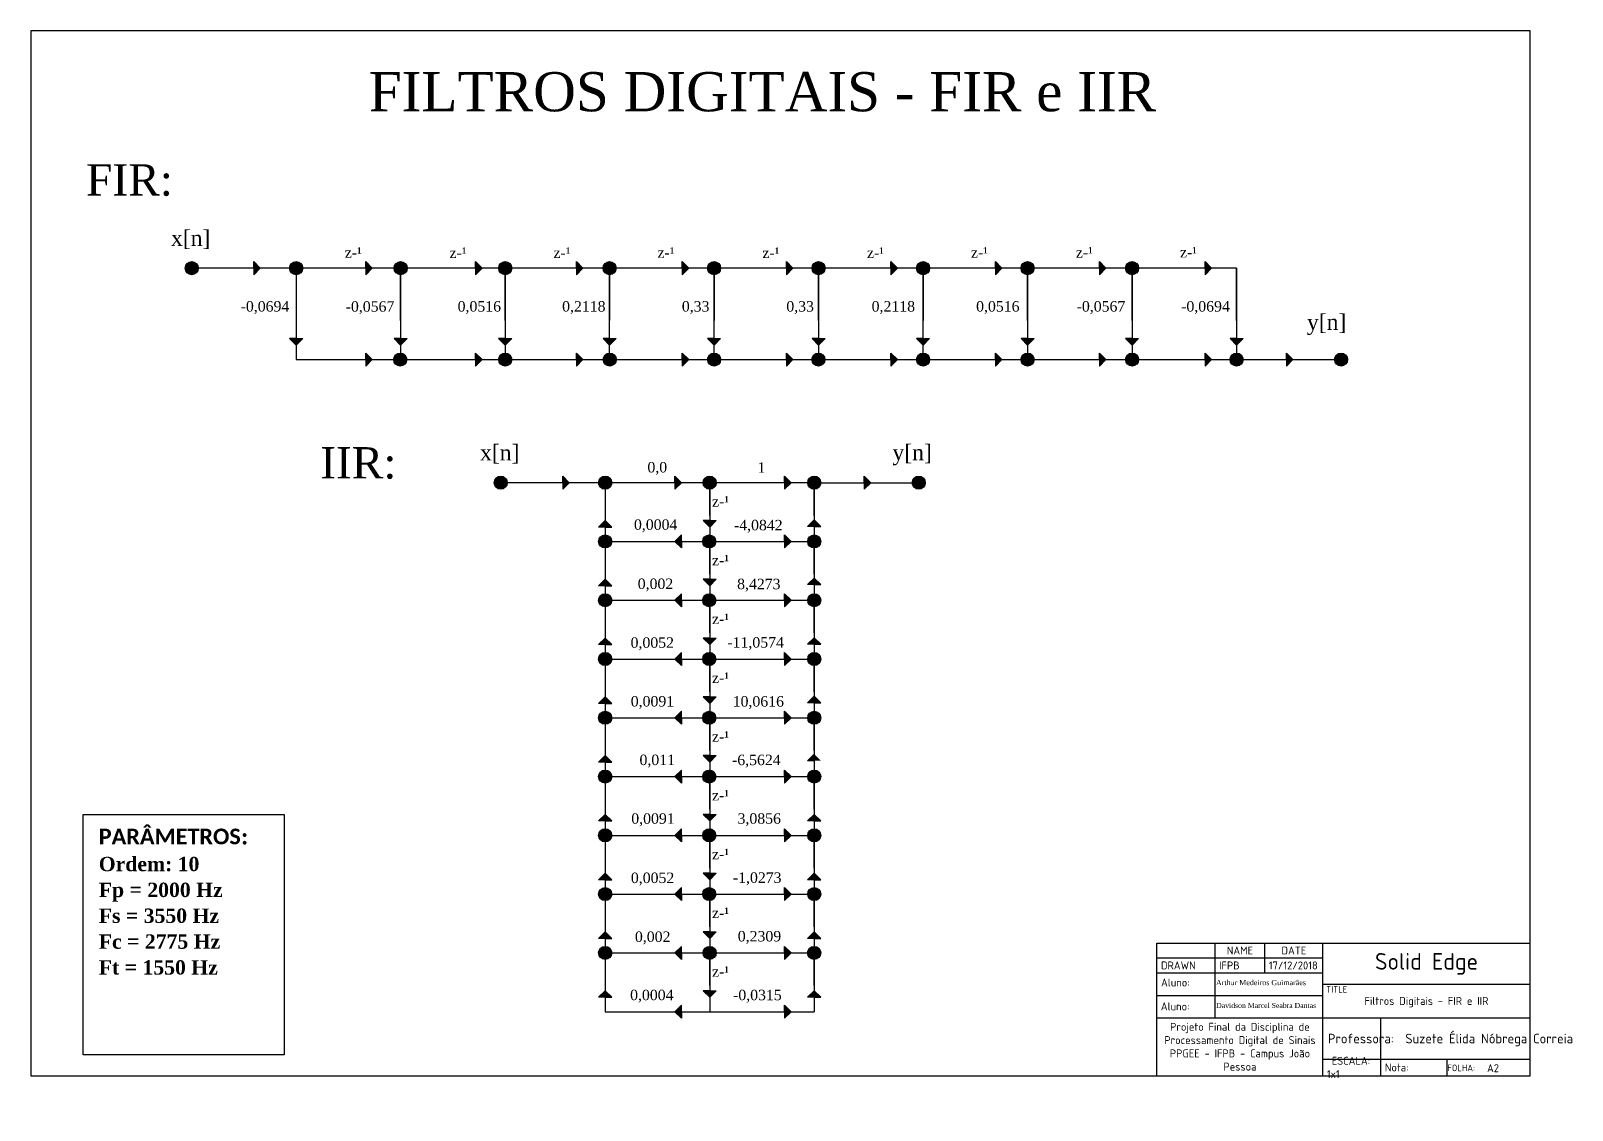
# Model space of a CAD drawing. Header units: millimetres. Extents: x 10 to 600, y -3 to 410.
import ezdxf
from ezdxf.entities.mleader import LeaderData, LeaderLine
from ezdxf.math import Vec2, Vec3

# ---------------------------------------------------------------- set-up
doc = ezdxf.new("R2010")
doc.units = ezdxf.units.MM
doc.layers.add('Default', color=7, linetype='Continuous')

msp = doc.modelspace()

# ---------------------------------------------------------------- texts
at = {"layer": 'Default'}
for s, insert, char_height, width, attachment_point in [('{\\fTimes New Roman|b0||i0||c0|p34;\\C7;\\H15.;\\W1.;FILTROS DIGITAIS - FIR e IIR}', (139.37, 394.21), 15, 296.682, 1), ('{\\fTimes New Roman|b0||i0||c0|p34;\\C7;\\H12.;\\W1.;FIR:}', (31.15, 358.94), 12, 71.9916, 1), ('{\\fTimes New Roman|b0||i0||c0|p34;\\C7;\\H6.;\\W1.;\\pxsm1.079166667;x[n]}', (63.65, 333.67), 6, 16.5782, 1), ('{\\fTimes New Roman|b0||i0||c0|p34;\\C7;\\H4.;\\W1.;\\pxsm1.079166667;     z-¹ }', (122.64, 327.13), 4, 16.9953, 1), ('{\\fTimes New Roman|b0||i0||c0|p34;\\C7;\\H4.;\\W1.;\\pxsm1.079166667;     z-¹ }', (162.75, 327.08), 4, 16.9953, 1), ('{\\fTimes New Roman|b0||i0||c0|p34;\\C7;\\H4.;\\W1.;\\pxsm1.079166667;     z-¹ }', (202.53, 327.09), 4, 16.9953, 1), ('{\\fTimes New Roman|b0||i0||c0|p34;\\C7;\\H4.;\\W1.;\\pxsm1.079166667;     z-¹ }', (242.34, 327.11), 4, 16.9953, 1), ('{\\fTimes New Roman|b0||i0||c0|p34;\\C7;\\H4.;\\W1.;\\pxsm1.079166667;     z-¹ }', (282.53, 327.05), 4, 16.9953, 1), ('{\\fTimes New Roman|b0||i0||c0|p34;\\C7;\\H4.;\\W1.;\\pxsm1.079166667;     z-¹ }', (322.56, 327.09), 4, 16.9953, 1), ('{\\fTimes New Roman|b0||i0||c0|p34;\\C7;\\H4.;\\W1.;\\pxsm1.079166667;     z-¹ }', (362.36, 327.18), 4, 16.9953, 1), ('{\\fTimes New Roman|b0||i0||c0|p34;\\C7;\\H4.;\\W1.;\\pxsm1.079166667;     z-¹ }', (402.52, 327.21), 4, 16.9953, 1), ('{\\fTimes New Roman|b0||i0||c0|p34;\\C7;\\H4.;\\W1.;\\pxsm1.079166667;     z-¹ }', (442.38, 327.24), 4, 16.9953, 1), ('{\\fTimes New Roman|b0||i0||c0|p34;\\C7;\\H4.;\\W1.;\\pxsm1.079166667;      -0,0694}', (81.27, 306.54), 4, 30.4455, 1), ('{\\fTimes New Roman|b0||i0||c0|p34;\\C7;\\H4.;\\W1.;\\pxsm1.079166667;-0,0567}', (130.54, 306.48), 4, 20.436, 1), ('{\\fTimes New Roman|b0||i0||c0|p34;\\C7;\\H4.;\\W1.;\\pxsm1.079166667;            0,0516}', (155.27, 306.53), 4, 38.3697, 1), ('{\\fTimes New Roman|b0||i0||c0|p34;\\C7;\\H4.;\\W1.;\\pxsm1.079166667;            0,2118}', (195.27, 306.53), 4, 38.3697, 1), ('{\\fTimes New Roman|b0||i0||c0|p34;\\C7;\\H4.;\\W1.;\\pxsm1.079166667;              0,33}', (238.08, 306.53), 4, 35.0332, 1), ('{\\fTimes New Roman|b0||i0||c0|p34;\\C7;\\H4.;\\W1.;\\pxsm1.079166667;              0,33}', (278.08, 306.53), 4, 35.0332, 1), ('{\\fTimes New Roman|b0||i0||c0|p34;\\C7;\\H4.;\\W1.;\\pxsm1.079166667;           0,2118}', (315.27, 306.53), 4, 36.7014, 1), ('{\\fTimes New Roman|b0||i0||c0|p34;\\C7;\\H4.;\\W1.;\\pxsm1.079166667;           0,0516}', (355.27, 306.53), 4, 36.7014, 1), ('{\\fTimes New Roman|b0||i0||c0|p34;\\C7;\\H4.;\\W1.;\\pxsm1.079166667;          -0,0567}', (395.27, 306.53), 4, 37.1185, 1), ('{\\fTimes New Roman|b0||i0||c0|p34;\\C7;\\H4.;\\W1.;\\pxsm1.079166667;          -0,0694}', (435.27, 306.53), 4, 37.1185, 1), ('{\\fTimes New Roman|b0||i0||c0|p34;\\C7;\\H6.;\\W1.;\\pxsm1.079166667;y[n]}', (498.53, 301.52), 6, 16.2654, 1), ('{\\fTimes New Roman|b0||i0||c0|p34;\\C7;\\H12.;\\W1.;IIR:}', (120.78, 250.64), 12, 71.9916, 1), ('{\\fTimes New Roman|b0||i0||c0|p34;\\C7;\\H6.;\\W1.;\\pxsm1.079166667;x[n]}', (181.95, 251.55), 6, 16.5782, 1), ('{\\fTimes New Roman|b0||i0||c0|p34;\\C7;\\H6.;\\W1.;\\pxsm1.079166667;y[n]}', (339.84, 251.64), 6, 16.2654, 1), ('{\\fTimes New Roman|b0||i0||c0|p34;\\C7;\\H4.;\\W1.;\\pxsm1.079166667;      0,0}', (236.98, 244.95), 4, 18.3507, 1), ('{\\fTimes New Roman|b0||i0||c0|p34;\\C7;\\H4.;\\W1.;\\pxsm1.079166667;      1}', (279.11, 244.82), 4, 13.346, 1), ('{\\fTimes New Roman|b0||i0||c0|p34;\\C7;\\H4.;\\W1.;\\pxsm1.079166667;     z-¹ }', (263.24, 231.88), 4, 16.9953, 1), ('{\\fTimes New Roman|b0||i0||c0|p34;\\C7;\\H4.;\\W1.;\\pxsm1.079166667;0,0004}', (240.9, 222.99), 4, 18.3507, 1), ('{\\fTimes New Roman|b0||i0||c0|p34;\\C7;\\H4.;\\W1.;\\pxsm1.079166667;           -4,0842}', (262.57, 222.79), 4, 38.7867, 1), ('{\\fTimes New Roman|b0||i0||c0|p34;\\C7;\\H4.;\\W1.;\\pxsm1.079166667;     z-¹ }', (263.24, 209.38), 4, 16.9953, 1), ('{\\fTimes New Roman|b0||i0||c0|p34;\\C7;\\H4.;\\W1.;\\pxsm1.079166667;0,002}', (242.34, 200.33), 4, 15.0142, 1), ('{\\fTimes New Roman|b0||i0||c0|p34;\\C7;\\H4.;\\W1.;\\pxsm1.079166667;            8,4273}', (262.26, 200.26), 4, 38.3697, 1), ('{\\fTimes New Roman|b0||i0||c0|p34;\\C7;\\H4.;\\W1.;\\pxsm1.079166667;     z-¹ }', (263.24, 186.88), 4, 16.9953, 1), ('{\\fTimes New Roman|b0||i0||c0|p34;\\C7;\\H4.;\\W1.;\\pxsm1.079166667;0,0052}', (239.61, 177.82), 4, 18.3507, 1), ('{\\fTimes New Roman|b0||i0||c0|p34;\\C7;\\H4.;\\W1.;\\pxsm1.079166667;            -11,0574}', (258.53, 177.9), 4, 43.7915, 1), ('{\\fTimes New Roman|b0||i0||c0|p34;\\C7;\\H4.;\\W1.;\\pxsm1.079166667;     z-¹ }', (263.24, 164.38), 4, 16.9953, 1), ('{\\fTimes New Roman|b0||i0||c0|p34;\\C7;\\H4.;\\W1.;\\pxsm1.079166667;0,0091}', (239.67, 155.35), 4, 18.3507, 1), ('{\\fTimes New Roman|b0||i0||c0|p34;\\C7;\\H4.;\\W1.;\\pxsm1.079166667;           10,0616}', (262.08, 155.32), 4, 40.0379, 1), ('{\\fTimes New Roman|b0||i0||c0|p34;\\C7;\\H4.;\\W1.;\\pxsm1.079166667;     z-¹ }', (263.24, 141.88), 4, 16.9953, 1), ('{\\fTimes New Roman|b0||i0||c0|p34;\\C7;\\H4.;\\W1.;\\pxsm1.079166667;0,011}', (243.02, 132.93), 4, 15.0142, 1), ('{\\fTimes New Roman|b0||i0||c0|p34;\\C7;\\H4.;\\W1.;\\pxsm1.079166667;            -6,5624}', (260.32, 132.91), 4, 40.455, 1), ('{\\fTimes New Roman|b0||i0||c0|p34;\\C7;\\H4.;\\W1.;\\pxsm1.079166667;     z-¹ }', (263.24, 119.38), 4, 16.9953, 1), ('{\\fCalibri|b1||i0||c0|p34;\\C7;\\H6.;\\W1.;\\pxsm1.079166667;PARÂMETROS}{\\fTimes New Roman|b1||i0||c0|p34;\\C7;\\H6.;\\W1.;\\pxa0.4703703704;\\pxsm1.079166667;:\\P}{\\fTimes New Roman|b1||i0||c0|p34;\\C7;\\H5.5;\\W1.;\\pxa0.4703703704;\\pxsm1.079166667;Ordem: 10\\P}{\\fTimes New Roman|b1||i0||c0|p34;\\C7;\\H5.5;\\W1.;\\pxa0.4703703704;\\pxsm1.079166667;Fp = 2000 Hz\\P}{\\fTimes New Roman|b1||i0||c0|p34;\\C7;\\H5.5;\\W1.;\\pxa0.4703703704;\\pxsm1.079166667;Fs = 3550 Hz\\P}{\\fTimes New Roman|b1||i0||c0|p34;\\C7;\\H5.5;\\W1.;\\pxa0.4703703704;\\pxsm1.079166667;Fc = 2775 Hz\\P}{\\fTimes New Roman|b1||i0||c0|p34;\\C7;\\H5.5;\\W1.;\\pxsm1.079166667;Ft = 1550 Hz}', (36.01, 104.6), 6, 121.0851, 1), ('{\\fTimes New Roman|b0||i0||c0|p34;\\C7;\\H4.;\\W1.;\\pxsm1.079166667;0,0091}', (239.87, 110.46), 4, 18.3507, 1), ('{\\fTimes New Roman|b0||i0||c0|p34;\\C7;\\H4.;\\W1.;\\pxsm1.079166667;            3,0856}', (262.43, 110.48), 4, 38.3697, 1), ('{\\fTimes New Roman|b0||i0||c0|p34;\\C7;\\H4.;\\W1.;\\pxsm1.079166667;     z-¹ }', (263.24, 96.88), 4, 16.9953, 1), ('{\\fTimes New Roman|b0||i0||c0|p34;\\C7;\\H4.;\\W1.;\\pxsm1.079166667;0,0052}', (239.72, 87.77), 4, 18.3507, 1), ('{\\fTimes New Roman|b0||i0||c0|p34;\\C7;\\H4.;\\W1.;\\pxsm1.079166667;            -1,0273}', (260.64, 87.85), 4, 40.455, 1), ('{\\fTimes New Roman|b0||i0||c0|p34;\\C7;\\H4.;\\W1.;\\pxsm1.079166667;     z-¹ }', (263.24, 74.38), 4, 16.9953, 1), ('{\\fTimes New Roman|b0||i0||c0|p34;\\C7;\\H4.;\\W1.;\\pxsm1.079166667;0,002}', (241.27, 65.23), 4, 15.0142, 1), ('{\\fTimes New Roman|b0||i0||c0|p34;\\C7;\\H4.;\\W1.;\\pxsm1.079166667;           0,2309}', (264.02, 65.42), 4, 36.7014, 1), ('{\\fSolid Edge ISO|b0||i0||c0|p34;\\C7;\\H3.048;\\W1.;NAME}', (472.88, 57.94), 3.048, 19.05, 5), ('{\\fSolid Edge ISO|b0||i0||c0|p34;\\C7;\\H3.048;\\W1.;DATE}', (493.51, 57.94), 3.048, 22.225, 5), ('{\\fSolid Edge ISO|b0||i0||c0|p34;\\C7;\\H3.048;\\W1.;DRAWN}', (442.65, 52.23), 3.048, 20.701, 4), ('{\\fSolid Edge ISO|b1||i0||c0|p34;\\C7;\\H6.35;\\W1.;Solid Edge}', (544.31, 52.83), 6.35, 79.375, 5), ('{\\fTimes New Roman|b0||i0||c0|p34;\\C7;\\H4.;\\W1.;\\pxsm1.079166667;     z-¹ }', (263.24, 51.88), 4, 16.9953, 1), ('{\\fSolid Edge ISO|b0||i0||c0|p34;\\C7;\\H3.048;\\W1.;Aluno:}', (442.65, 45.69), 3.048, 20.701, 4), ('{\\fTimes New Roman|b0||i0||c0|p34;\\C7;\\H4.;\\W1.;\\pxsm1.079166667;0,0004}', (239.42, 42.93), 4, 18.3507, 1), ('{\\fTimes New Roman|b0||i0||c0|p34;\\C7;\\H4.;\\W1.;\\pxsm1.079166667;            -0,0315}', (260.71, 42.92), 4, 40.455, 1), ('{\\fTimes New Roman|b0||i0||c0|p34;\\C7;\\H2.;\\W1.;Arthur Medeiros Guimarães\\P}{\\fTimes New Roman|b0||i0||c0|p34;\\C7;\\H2.;\\W1.;\\P}{\\fTimes New Roman|b0||i0||c0|p34;\\C7;\\H2.;\\W1.;\\P}{\\fTimes New Roman|b0||i0||c0|p34;\\C7;\\H1.8;\\W1.;\\P}', (463.7, 46.68), 2, 39.4558, 1), ('{\\fSolid Edge ISO|b0||i0||c0|p34;\\C7;\\H2.54;\\W1.;TITLE}', (505.89, 44.3), 2.54, 78.105, 1), ('{\\fSolid Edge ISO|b0||i0||c0|p34;\\C7;\\H3.048;\\W1.;Aluno:}', (442.57, 36.54), 3.048, 20.701, 4), ('{\\fTimes New Roman|b0||i0||c0|p34;\\C7;\\H1.940277778;\\W1.;\\T1.;Davidson Marcel Seabra Dantas}', (463.77, 37.88), 1.9403, 42.1483, 1), ('{\\fSolid Edge ISO|b0||i0||c0|p34;\\C7;\\H3.048;\\W1.;Projeto Final da Disciplina de \\P}{\\fSolid Edge ISO|b0||i0||c0|p34;\\C7;\\H3.048;\\W1.;Processamento Digital de Sinais\\P}{\\fSolid Edge ISO|b0||i0||c0|p34;\\C7;\\H3.048;\\W1.;PPGEE - IFPB - Campus João Pessoa}', (472.88, 21.11), 3.048, 63.5, 5), ('{\\fSolid Edge ISO|b0||i0||c0|p34;\\C7;\\H3.048;\\W1.; ESCALA:  1x1}', (506.15, 13.18), 3.048, 20.701, 4), ('{\\fSolid Edge ISO|b0||i0||c0|p34;\\C7;\\H3.048;\\W1.;Nota:}', (528.37, 13.18), 3.048, 23.876, 4), ('{\\fSolid Edge ISO|b0||i0||c0|p34;\\C7;\\H2.54;\\W1.;FOLHA:}', (557.57, 14.29), 2.54, 9.525, 2), ('{\\fSolid Edge ISO|b1||i0||c0|p34;\\C7;\\H3.048;\\W1.;A2}', (569.75, 12.89), 3.048, 9.525, 5)]:
    msp.add_mtext(s, dxfattribs=dict(at, insert=insert, char_height=char_height, width=width, attachment_point=attachment_point))

# ---------------------------------------------------------------- blocks, each defined once
blk = doc.blocks.new('_DOT')
at = {"color": 0}
blk.add_line((0, 0), (-1, 0), dxfattribs=at)
at = {"color": 0, "const_width": 0.333}
blk.add_lwpolyline([(-0.1665, 0, 1), (0.1665, 0, 1)], format="xyb", close=True, dxfattribs=at)

# ---------------------------------------------------------------- hatches: boundary and pattern name
at = {"layer": 'Default', "linetype": 'Continuous'}
h = msp.add_hatch(color=7, dxfattribs=at)
edge = h.paths.add_edge_path()
edge.add_ellipse((71.58, 319.15), major_axis=(2.5, 0), ratio=1, start_angle=0, end_angle=360)
for points in [[(97.83, 319.15), (95.33, 321.65), (95.33, 319.15), (95.33, 316.65)], [(140.73, 319.15), (138.23, 321.65), (138.23, 319.15), (138.23, 316.65)], [(182.74, 319.15), (180.24, 321.65), (180.24, 319.15), (180.24, 316.65)], [(221.38, 319.15), (218.88, 321.65), (218.88, 319.15), (218.88, 316.65)], [(261.91, 319.15), (259.41, 321.65), (259.41, 319.15), (259.41, 316.65)], [(301.77, 319.15), (299.27, 321.65), (299.27, 319.15), (299.27, 316.65)], [(341.76, 319.15), (339.26, 321.65), (339.26, 319.15), (339.26, 316.65)], [(381.76, 319.15), (379.26, 321.65), (379.26, 319.15), (379.26, 316.65)], [(421.57, 319.15), (419.07, 321.65), (419.07, 319.15), (419.07, 316.65)], [(462.05, 319.15), (459.55, 321.65), (459.55, 319.15), (459.55, 316.65)], [(111.58, 289.67), (114.08, 292.17), (111.58, 292.17), (109.08, 292.17)], [(154.08, 292.17), (151.58, 292.17), (149.08, 292.17), (151.58, 289.67)], [(194.08, 292.17), (191.58, 292.17), (189.08, 292.17), (191.58, 289.67)], [(234.08, 292.17), (231.58, 292.17), (229.08, 292.17), (231.58, 289.67)], [(274.08, 292.17), (271.58, 292.17), (269.08, 292.17), (271.58, 289.67)], [(314.08, 292.17), (311.58, 292.17), (309.08, 292.17), (311.58, 289.67)], [(354.08, 292.17), (351.58, 292.17), (349.08, 292.17), (351.58, 289.67)], [(394.08, 292.17), (391.58, 292.17), (389.08, 292.17), (391.58, 289.67)], [(434.08, 292.17), (431.58, 292.17), (429.08, 292.17), (431.58, 289.67)], [(474.08, 292.17), (471.58, 292.17), (469.08, 292.17), (471.58, 289.67)], [(140.73, 284.15), (138.23, 286.65), (138.23, 284.15), (138.23, 281.65)], [(182.74, 284.15), (180.24, 286.65), (180.24, 284.15), (180.24, 281.65)], [(221.38, 284.15), (218.88, 286.65), (218.88, 284.15), (218.88, 281.65)], [(261.91, 284.15), (259.41, 286.65), (259.41, 284.15), (259.41, 281.65)], [(301.77, 284.15), (299.27, 286.65), (299.27, 284.15), (299.27, 281.65)], [(341.76, 284.15), (339.26, 286.65), (339.26, 284.15), (339.26, 281.65)], [(381.76, 284.15), (379.26, 286.65), (379.26, 284.15), (379.26, 281.65)], [(421.57, 284.15), (419.07, 286.65), (419.07, 284.15), (419.07, 281.65)], [(462.05, 284.15), (459.55, 286.65), (459.55, 284.15), (459.55, 281.65)], [(493.17, 284.15), (490.67, 286.65), (490.67, 284.15), (490.67, 281.65)], [(216.13, 237.03), (213.63, 239.53), (213.63, 237.03), (213.63, 234.53)], [(259.03, 237.03), (256.53, 239.53), (256.53, 237.03), (256.53, 234.53)], [(301.05, 237.03), (298.55, 239.53), (298.55, 237.03), (298.55, 234.53)], [(331.51, 237.03), (329.01, 239.53), (329.01, 237.03), (329.01, 234.53)], [(227.38, 220.05), (229.88, 220.05), (232.38, 220.05), (229.88, 222.55)], [(272.38, 222.55), (269.88, 222.55), (267.38, 222.55), (269.88, 220.05)], [(309.88, 222.8), (307.38, 220.3), (309.88, 220.3), (312.38, 220.3)], [(256.53, 214.53), (259.03, 212.03), (259.03, 214.53), (259.03, 217.03)], [(301.05, 214.53), (298.55, 217.03), (298.55, 214.53), (298.55, 212.03)], [(227.38, 197.55), (229.88, 197.55), (232.38, 197.55), (229.88, 200.05)], [(269.88, 197.55), (272.38, 200.05), (269.88, 200.05), (267.38, 200.05)], [(309.88, 200.54), (307.38, 198.04), (309.88, 198.04), (312.38, 198.04)], [(256.53, 192.03), (259.03, 189.53), (259.03, 192.03), (259.03, 194.53)], [(301.05, 192.03), (298.55, 194.53), (298.55, 192.03), (298.55, 189.53)], [(227.38, 175.05), (229.88, 175.05), (232.38, 175.05), (229.88, 177.55)], [(269.88, 175.05), (272.38, 177.55), (269.88, 177.55), (267.38, 177.55)], [(309.88, 177.66), (307.38, 175.16), (309.88, 175.16), (312.38, 175.16)], [(256.53, 169.53), (259.03, 167.03), (259.03, 169.53), (259.03, 172.03)], [(301.05, 169.53), (298.55, 172.03), (298.55, 169.53), (298.55, 167.03)], [(227.38, 152.55), (229.88, 152.55), (232.38, 152.55), (229.88, 155.05)], [(272.38, 155.05), (269.88, 155.05), (267.38, 155.05), (269.88, 152.55)], [(309.88, 155.28), (307.38, 152.78), (309.88, 152.78), (312.38, 152.78)], [(256.53, 147.03), (259.03, 144.53), (259.03, 147.03), (259.03, 149.53)], [(301.05, 147.03), (298.55, 149.53), (298.55, 147.03), (298.55, 144.53)], [(227.38, 130.05), (229.88, 130.05), (232.38, 130.05), (229.88, 132.55)], [(272.38, 132.55), (269.88, 132.55), (267.38, 132.55), (269.88, 130.05)], [(309.88, 133.11), (307.38, 130.61), (309.88, 130.61), (312.38, 130.61)], [(256.53, 124.53), (259.03, 122.03), (259.03, 124.53), (259.03, 127.03)], [(301.05, 124.53), (298.55, 127.03), (298.55, 124.53), (298.55, 122.03)], [(227.38, 107.55), (229.88, 107.55), (232.38, 107.55), (229.88, 110.05)], [(272.38, 110.05), (269.88, 110.05), (267.38, 110.05), (269.88, 107.55)], [(309.88, 110.05), (307.38, 107.55), (309.88, 107.55), (312.38, 107.55)], [(256.53, 102.03), (259.03, 99.53), (259.03, 102.03), (259.03, 104.53)], [(301.05, 102.03), (298.55, 104.53), (298.55, 102.03), (298.55, 99.53)], [(227.38, 85.05), (229.88, 85.05), (232.38, 85.05), (229.88, 87.55)], [(272.38, 87.55), (269.88, 87.55), (267.38, 87.55), (269.88, 85.05)], [(309.88, 87.55), (307.38, 85.05), (309.88, 85.05), (312.38, 85.05)], [(256.53, 79.53), (259.03, 77.03), (259.03, 79.53), (259.03, 82.03)], [(301.05, 79.53), (298.55, 82.03), (298.55, 79.53), (298.55, 77.03)], [(227.38, 62.55), (229.88, 62.55), (232.38, 62.55), (229.88, 65.05)], [(269.88, 62.55), (272.38, 65.05), (269.88, 65.05), (267.38, 65.05)], [(309.88, 65.05), (307.38, 62.55), (309.88, 62.55), (312.38, 62.55)], [(256.53, 57.03), (259.03, 54.53), (259.03, 57.03), (259.03, 59.53)], [(301.05, 57.03), (298.55, 59.53), (298.55, 57.03), (298.55, 54.53)], [(229.88, 42.55), (227.38, 40.05), (229.88, 40.05), (232.38, 40.05)], [(272.38, 42.55), (269.88, 42.55), (267.38, 42.55), (269.88, 40.05)], [(309.88, 42.55), (307.38, 40.05), (309.88, 40.05), (312.38, 40.05)], [(256.53, 34.53), (259.03, 32.03), (259.03, 34.53), (259.03, 37.03)], [(301.05, 34.53), (298.55, 37.03), (298.55, 34.53), (298.55, 32.03)]]:
    msp.add_hatch(color=7, dxfattribs=at).paths.add_polyline_path(points)
h = msp.add_hatch(dxfattribs=at)
h.set_pattern_fill('LINE', angle=45, style=0)
edge = h.paths.add_edge_path()
edge.add_line((111.58, 319.15), (114.08, 319.15))
edge.add_arc((111.58, 319.15), 2.5, 0, 180)
edge.add_line((109.08, 319.15), (111.58, 319.15))
h = msp.add_hatch(dxfattribs=at)
h.set_pattern_fill('LINE', angle=45, style=0)
edge = h.paths.add_edge_path()
edge.add_line((111.58, 319.15), (114.08, 319.15))
edge.add_arc((111.58, 319.15), 2.5, 0, 180)
edge.add_line((109.08, 319.15), (111.58, 319.15))
h = msp.add_hatch(color=7, dxfattribs=at)
edge = h.paths.add_edge_path()
edge.add_line((109.08, 319.15), (111.58, 319.15))
edge.add_line((111.58, 319.15), (114.08, 319.15))
edge.add_arc((111.58, 319.15), 2.5, 0, 180)
h = msp.add_hatch(color=7, dxfattribs=at)
edge = h.paths.add_edge_path()
edge.add_arc((111.58, 319.15), 2.5, 180, 270)
edge.add_line((111.58, 316.65), (111.58, 319.15))
edge.add_line((111.58, 319.15), (109.08, 319.15))
h = msp.add_hatch(color=7, dxfattribs=at)
edge = h.paths.add_edge_path()
edge.add_arc((111.58, 319.15), 2.5, 270, 360)
edge.add_line((114.08, 319.15), (111.58, 319.15))
edge.add_line((111.58, 319.15), (111.58, 316.65))
h = msp.add_hatch(color=7, dxfattribs=at)
edge = h.paths.add_edge_path()
edge.add_line((151.58, 319.15), (154.08, 319.15))
edge.add_arc((151.58, 319.15), 2.5, 0, 180)
edge.add_line((149.08, 319.15), (151.58, 319.15))
h = msp.add_hatch(color=7, dxfattribs=at)
edge = h.paths.add_edge_path()
edge.add_line((151.58, 319.15), (149.08, 319.15))
edge.add_arc((151.58, 319.15), 2.5, 180, 270)
edge.add_line((151.58, 316.65), (151.58, 319.15))
h = msp.add_hatch(color=7, dxfattribs=at)
edge = h.paths.add_edge_path()
edge.add_arc((151.58, 319.15), 2.5, 270, 360)
edge.add_line((154.08, 319.15), (151.58, 319.15))
edge.add_line((151.58, 319.15), (151.58, 316.65))
h = msp.add_hatch(color=7, dxfattribs=at)
edge = h.paths.add_edge_path()
edge.add_arc((191.62, 319.15), 2.5, 0, 180)
edge.add_line((189.12, 319.15), (191.58, 319.15))
edge.add_line((191.58, 319.15), (194.12, 319.15))
h = msp.add_hatch(color=7, dxfattribs=at)
edge = h.paths.add_edge_path()
edge.add_arc((191.62, 319.15), 2.5, 180, 269.07851)
edge.add_line((191.58, 316.65), (191.58, 319.15))
edge.add_line((191.58, 319.15), (189.12, 319.15))
h = msp.add_hatch(color=7, dxfattribs=at)
edge = h.paths.add_edge_path()
edge.add_arc((191.62, 319.15), 2.5, 269.07851, 360)
edge.add_line((194.12, 319.15), (191.58, 319.15))
edge.add_line((191.58, 319.15), (191.58, 316.65))
h = msp.add_hatch(color=7, dxfattribs=at)
edge = h.paths.add_edge_path()
edge.add_line((231.58, 319.15), (234.08, 319.15))
edge.add_arc((231.58, 319.15), 2.5, 0, 180)
edge.add_line((229.08, 319.15), (231.58, 319.15))
h = msp.add_hatch(color=7, dxfattribs=at)
edge = h.paths.add_edge_path()
edge.add_arc((231.58, 319.15), 2.5, 180, 270)
edge.add_line((231.58, 316.65), (231.58, 319.15))
edge.add_line((231.58, 319.15), (229.08, 319.15))
h = msp.add_hatch(color=7, dxfattribs=at)
edge = h.paths.add_edge_path()
edge.add_line((231.58, 319.15), (231.58, 316.65))
edge.add_arc((231.58, 319.15), 2.5, 270, 360)
edge.add_line((234.08, 319.15), (231.58, 319.15))
h = msp.add_hatch(color=7, dxfattribs=at)
edge = h.paths.add_edge_path()
edge.add_arc((271.58, 319.15), 2.5, 0, 180)
edge.add_line((269.08, 319.15), (271.58, 319.15))
edge.add_line((271.58, 319.15), (274.08, 319.15))
h = msp.add_hatch(color=7, dxfattribs=at)
edge = h.paths.add_edge_path()
edge.add_line((271.58, 319.15), (269.08, 319.15))
edge.add_arc((271.58, 319.15), 2.5, 180, 270)
edge.add_line((271.58, 316.65), (271.58, 319.15))
h = msp.add_hatch(color=7, dxfattribs=at)
edge = h.paths.add_edge_path()
edge.add_line((271.58, 319.15), (271.58, 316.65))
edge.add_arc((271.58, 319.15), 2.5, 270, 360)
edge.add_line((274.08, 319.15), (271.58, 319.15))
h = msp.add_hatch(color=7, dxfattribs=at)
edge = h.paths.add_edge_path()
edge.add_arc((311.58, 319.15), 2.5, 0, 180)
edge.add_line((309.08, 319.15), (311.58, 319.15))
edge.add_line((311.58, 319.15), (314.08, 319.15))
h = msp.add_hatch(color=7, dxfattribs=at)
edge = h.paths.add_edge_path()
edge.add_line((311.58, 316.65), (311.58, 319.15))
edge.add_line((311.58, 319.15), (309.08, 319.15))
edge.add_arc((311.58, 319.15), 2.5, 180, 270)
h = msp.add_hatch(color=7, dxfattribs=at)
edge = h.paths.add_edge_path()
edge.add_line((314.08, 319.15), (311.58, 319.15))
edge.add_line((311.58, 319.15), (311.58, 316.65))
edge.add_arc((311.58, 319.15), 2.5, 270, 360)
h = msp.add_hatch(color=7, dxfattribs=at)
edge = h.paths.add_edge_path()
edge.add_arc((351.58, 319.15), 2.5, 0, 180)
edge.add_line((349.08, 319.15), (351.58, 319.15))
edge.add_line((351.58, 319.15), (354.08, 319.15))
h = msp.add_hatch(color=7, dxfattribs=at)
edge = h.paths.add_edge_path()
edge.add_line((351.58, 316.65), (351.58, 319.15))
edge.add_line((351.58, 319.15), (349.08, 319.15))
edge.add_arc((351.58, 319.15), 2.5, 180, 270)
h = msp.add_hatch(color=7, dxfattribs=at)
edge = h.paths.add_edge_path()
edge.add_arc((351.58, 319.15), 2.5, 270, 360)
edge.add_line((354.08, 319.15), (351.58, 319.15))
edge.add_line((351.58, 319.15), (351.58, 316.65))
h = msp.add_hatch(color=7, dxfattribs=at)
edge = h.paths.add_edge_path()
edge.add_line((391.58, 319.15), (394.08, 319.15))
edge.add_arc((391.58, 319.15), 2.5, 0, 180)
edge.add_line((389.08, 319.15), (391.58, 319.15))
h = msp.add_hatch(color=7, dxfattribs=at)
edge = h.paths.add_edge_path()
edge.add_arc((391.58, 319.15), 2.5, 180, 270)
edge.add_line((391.58, 316.65), (391.58, 319.15))
edge.add_line((391.58, 319.15), (389.08, 319.15))
h = msp.add_hatch(color=7, dxfattribs=at)
edge = h.paths.add_edge_path()
edge.add_arc((391.58, 319.15), 2.5, 270, 360)
edge.add_line((394.08, 319.15), (391.58, 319.15))
edge.add_line((391.58, 319.15), (391.58, 316.65))
h = msp.add_hatch(color=7, dxfattribs=at)
edge = h.paths.add_edge_path()
edge.add_arc((431.58, 319.15), 2.5, 0, 180)
edge.add_line((429.08, 319.15), (431.58, 319.15))
edge.add_line((431.58, 319.15), (434.08, 319.15))
h = msp.add_hatch(color=7, dxfattribs=at)
edge = h.paths.add_edge_path()
edge.add_line((431.58, 316.65), (431.58, 319.15))
edge.add_line((431.58, 319.15), (429.08, 319.15))
edge.add_arc((431.58, 319.15), 2.5, 180, 270)
h = msp.add_hatch(color=7, dxfattribs=at)
edge = h.paths.add_edge_path()
edge.add_arc((431.58, 319.15), 2.5, 270, 360)
edge.add_line((434.08, 319.15), (431.58, 319.15))
edge.add_line((431.58, 319.15), (431.58, 316.65))
h = msp.add_hatch(color=7, dxfattribs=at)
edge = h.paths.add_edge_path()
edge.add_line((151.58, 284.15), (151.58, 286.64))
edge.add_arc((151.41, 284.15), 2.5, 86.07204, 180)
edge.add_line((148.91, 284.15), (151.58, 284.15))
h = msp.add_hatch(color=7, dxfattribs=at)
edge = h.paths.add_edge_path()
edge.add_line((151.58, 284.15), (148.91, 284.15))
edge.add_arc((151.41, 284.15), 2.5, 180, 360)
edge.add_line((153.91, 284.15), (151.58, 284.15))
h = msp.add_hatch(color=7, dxfattribs=at)
edge = h.paths.add_edge_path()
edge.add_line((151.58, 284.15), (153.91, 284.15))
edge.add_arc((151.41, 284.15), 2.5, 0, 86.07204)
edge.add_line((151.58, 286.64), (151.58, 284.15))
h = msp.add_hatch(color=7, dxfattribs=at)
edge = h.paths.add_edge_path()
edge.add_arc((191.62, 284.15), 2.5, 90.92149, 180)
edge.add_line((189.12, 284.15), (191.58, 284.15))
edge.add_line((191.58, 284.15), (191.58, 286.65))
h = msp.add_hatch(color=7, dxfattribs=at)
edge = h.paths.add_edge_path()
edge.add_arc((191.62, 284.15), 2.5, 180, 360)
edge.add_line((194.12, 284.15), (191.58, 284.15))
edge.add_line((191.58, 284.15), (189.12, 284.15))
h = msp.add_hatch(color=7, dxfattribs=at)
edge = h.paths.add_edge_path()
edge.add_arc((191.62, 284.15), 2.5, 0, 90.92149)
edge.add_line((191.58, 286.65), (191.58, 284.15))
edge.add_line((191.58, 284.15), (194.12, 284.15))
h = msp.add_hatch(color=7, dxfattribs=at)
edge = h.paths.add_edge_path()
edge.add_line((231.58, 284.15), (231.58, 286.65))
edge.add_arc((231.6, 284.15), 2.5, 90.42332, 180)
edge.add_line((229.1, 284.15), (231.58, 284.15))
h = msp.add_hatch(color=7, dxfattribs=at)
edge = h.paths.add_edge_path()
edge.add_arc((231.6, 284.15), 2.5, 180, 360)
edge.add_line((234.1, 284.15), (231.58, 284.15))
edge.add_line((231.58, 284.15), (229.1, 284.15))
h = msp.add_hatch(color=7, dxfattribs=at)
edge = h.paths.add_edge_path()
edge.add_arc((231.6, 284.15), 2.5, 0, 90.42332)
edge.add_line((231.58, 286.65), (231.58, 284.15))
edge.add_line((231.58, 284.15), (234.1, 284.15))
h = msp.add_hatch(color=7, dxfattribs=at)
edge = h.paths.add_edge_path()
edge.add_line((269.08, 284.15), (271.58, 284.15))
edge.add_line((271.58, 284.15), (271.58, 286.65))
edge.add_arc((271.58, 284.15), 2.5, 90, 180)
h = msp.add_hatch(color=7, dxfattribs=at)
edge = h.paths.add_edge_path()
edge.add_line((274.08, 284.15), (271.58, 284.15))
edge.add_line((271.58, 284.15), (269.08, 284.15))
edge.add_arc((271.58, 284.15), 2.5, 180, 360)
h = msp.add_hatch(color=7, dxfattribs=at)
edge = h.paths.add_edge_path()
edge.add_line((271.58, 286.65), (271.58, 284.15))
edge.add_line((271.58, 284.15), (274.08, 284.15))
edge.add_arc((271.58, 284.15), 2.5, 0, 90)
h = msp.add_hatch(color=7, dxfattribs=at)
edge = h.paths.add_edge_path()
edge.add_line((311.58, 284.15), (311.58, 286.65))
edge.add_arc((311.49, 284.15), 2.5, 88.08536, 180)
edge.add_line((308.99, 284.15), (311.58, 284.15))
h = msp.add_hatch(color=7, dxfattribs=at)
edge = h.paths.add_edge_path()
edge.add_line((311.58, 284.15), (308.99, 284.15))
edge.add_arc((311.49, 284.15), 2.5, 180, 360)
edge.add_line((313.99, 284.15), (311.58, 284.15))
h = msp.add_hatch(color=7, dxfattribs=at)
edge = h.paths.add_edge_path()
edge.add_arc((311.49, 284.15), 2.5, 0, 88.08536)
edge.add_line((311.58, 286.65), (311.58, 284.15))
edge.add_line((311.58, 284.15), (313.99, 284.15))
h = msp.add_hatch(color=7, dxfattribs=at)
edge = h.paths.add_edge_path()
edge.add_arc((351.58, 284.15), 2.5, 90, 180)
edge.add_line((349.08, 284.15), (351.58, 284.15))
edge.add_line((351.58, 284.15), (351.58, 286.65))
h = msp.add_hatch(color=7, dxfattribs=at)
edge = h.paths.add_edge_path()
edge.add_arc((351.58, 284.15), 2.5, 180, 360)
edge.add_line((354.08, 284.15), (351.58, 284.15))
edge.add_line((351.58, 284.15), (349.08, 284.15))
h = msp.add_hatch(color=7, dxfattribs=at)
edge = h.paths.add_edge_path()
edge.add_line((351.58, 284.15), (354.08, 284.15))
edge.add_arc((351.58, 284.15), 2.5, 0, 90)
edge.add_line((351.58, 286.65), (351.58, 284.15))
h = msp.add_hatch(color=7, dxfattribs=at)
edge = h.paths.add_edge_path()
edge.add_line((391.58, 284.15), (391.58, 286.65))
edge.add_arc((391.58, 284.15), 2.5, 90, 180)
edge.add_line((389.08, 284.15), (391.58, 284.15))
h = msp.add_hatch(color=7, dxfattribs=at)
edge = h.paths.add_edge_path()
edge.add_line((394.08, 284.15), (391.58, 284.15))
edge.add_line((391.58, 284.15), (389.08, 284.15))
edge.add_arc((391.58, 284.15), 2.5, 180, 360)
h = msp.add_hatch(color=7, dxfattribs=at)
edge = h.paths.add_edge_path()
edge.add_line((391.58, 284.15), (394.08, 284.15))
edge.add_arc((391.58, 284.15), 2.5, 0, 90)
edge.add_line((391.58, 286.65), (391.58, 284.15))
h = msp.add_hatch(color=7, dxfattribs=at)
edge = h.paths.add_edge_path()
edge.add_arc((431.58, 284.15), 2.5, 90, 180)
edge.add_line((429.08, 284.15), (431.58, 284.15))
edge.add_line((431.58, 284.15), (431.58, 286.65))
h = msp.add_hatch(color=7, dxfattribs=at)
edge = h.paths.add_edge_path()
edge.add_line((434.08, 284.15), (431.58, 284.15))
edge.add_line((431.58, 284.15), (429.08, 284.15))
edge.add_arc((431.58, 284.15), 2.5, 180, 360)
h = msp.add_hatch(color=7, dxfattribs=at)
edge = h.paths.add_edge_path()
edge.add_arc((431.58, 284.15), 2.5, 0, 90)
edge.add_line((431.58, 286.65), (431.58, 284.15))
edge.add_line((431.58, 284.15), (434.08, 284.15))
h = msp.add_hatch(color=7, dxfattribs=at)
edge = h.paths.add_edge_path()
edge.add_line((471.58, 284.15), (471.58, 286.65))
edge.add_arc((471.58, 284.15), 2.5, 90, 180)
edge.add_line((469.08, 284.15), (471.58, 284.15))
h = msp.add_hatch(color=7, dxfattribs=at)
edge = h.paths.add_edge_path()
edge.add_arc((471.58, 284.15), 2.5, 180, 360)
edge.add_line((474.08, 284.15), (471.58, 284.15))
edge.add_line((471.58, 284.15), (469.08, 284.15))
h = msp.add_hatch(color=7, dxfattribs=at)
edge = h.paths.add_edge_path()
edge.add_arc((471.58, 284.15), 2.5, 0, 90)
edge.add_line((471.58, 286.65), (471.58, 284.15))
edge.add_line((471.58, 284.15), (474.08, 284.15))
h = msp.add_hatch(color=7, dxfattribs=at)
edge = h.paths.add_edge_path()
edge.add_ellipse((511.58, 284.15), major_axis=(2.5, 0), ratio=1, start_angle=0, end_angle=360)
h = msp.add_hatch(color=7, dxfattribs=at)
edge = h.paths.add_edge_path()
edge.add_ellipse((189.88, 237.03), major_axis=(2.5, 0), ratio=1, start_angle=0, end_angle=360)
h = msp.add_hatch(dxfattribs=at)
h.set_pattern_fill('LINE', angle=45, style=0)
edge = h.paths.add_edge_path()
edge.add_line((229.88, 237.03), (232.38, 237.03))
edge.add_arc((229.88, 237.03), 2.5, 0, 180)
edge.add_line((227.38, 237.03), (229.88, 237.03))
h = msp.add_hatch(dxfattribs=at)
h.set_pattern_fill('LINE', angle=45, style=0)
edge = h.paths.add_edge_path()
edge.add_line((229.88, 237.03), (232.38, 237.03))
edge.add_arc((229.88, 237.03), 2.5, 0, 180)
edge.add_line((227.38, 237.03), (229.88, 237.03))
h = msp.add_hatch(color=7, dxfattribs=at)
edge = h.paths.add_edge_path()
edge.add_line((227.38, 237.03), (229.88, 237.03))
edge.add_line((229.88, 237.03), (232.38, 237.03))
edge.add_arc((229.88, 237.03), 2.5, 0, 180)
h = msp.add_hatch(color=7, dxfattribs=at)
edge = h.paths.add_edge_path()
edge.add_line((229.88, 237.03), (229.88, 234.53))
edge.add_arc((229.88, 237.03), 2.5, 270, 360)
edge.add_arc((229.88, 237.03), 2.5, 0, 180)
edge.add_line((227.38, 237.03), (229.88, 237.03))
h = msp.add_hatch(color=7, dxfattribs=at)
edge = h.paths.add_edge_path()
edge.add_arc((229.88, 237.03), 2.5, 0, 270)
edge.add_line((229.88, 234.53), (229.88, 237.03))
edge.add_line((229.88, 237.03), (232.38, 237.03))
h = msp.add_hatch(color=7, dxfattribs=at)
edge = h.paths.add_edge_path()
edge.add_line((269.88, 237.03), (272.38, 237.03))
edge.add_arc((269.88, 237.03), 2.5, 0, 180)
edge.add_line((267.38, 237.03), (269.88, 237.03))
h = msp.add_hatch(color=7, dxfattribs=at)
edge = h.paths.add_edge_path()
edge.add_line((269.88, 237.03), (269.88, 234.53))
edge.add_arc((269.88, 237.03), 2.5, 270, 360)
edge.add_arc((269.88, 237.03), 2.5, 0, 180)
edge.add_line((267.38, 237.03), (269.88, 237.03))
h = msp.add_hatch(color=7, dxfattribs=at)
edge = h.paths.add_edge_path()
edge.add_arc((269.88, 237.03), 2.5, 0, 270)
edge.add_line((269.88, 234.53), (269.88, 237.03))
edge.add_line((269.88, 237.03), (272.38, 237.03))
h = msp.add_hatch(color=7, dxfattribs=at)
edge = h.paths.add_edge_path()
edge.add_arc((309.92, 237.03), 2.5, 0, 269.07851)
edge.add_arc((309.92, 237.03), 2.5, 269.07851, 360)
h = msp.add_hatch(color=7, dxfattribs=at)
edge = h.paths.add_edge_path()
edge.add_arc((309.92, 237.03), 2.5, 0, 180)
edge.add_arc((309.92, 237.03), 2.5, 180, 360)
h = msp.add_hatch(color=7, dxfattribs=at)
edge = h.paths.add_edge_path()
edge.add_line((309.88, 234.53), (309.88, 237.03))
edge.add_line((309.88, 237.03), (307.42, 237.03))
edge.add_arc((309.92, 237.03), 2.5, 180, 269.07851)
h = msp.add_hatch(color=7, dxfattribs=at)
edge = h.paths.add_edge_path()
edge.add_ellipse((349.92, 237.03), major_axis=(2.5, 0), ratio=1, start_angle=0, end_angle=360)
h = msp.add_hatch(color=7, dxfattribs=at)
edge = h.paths.add_edge_path()
edge.add_ellipse((229.88, 214.53), major_axis=(2.5, 0), ratio=1, start_angle=0, end_angle=360)
h = msp.add_hatch(color=7, dxfattribs=at)
edge = h.paths.add_edge_path()
edge.add_ellipse((229.88, 214.53), major_axis=(2.5, 0), ratio=1, start_angle=0, end_angle=360)
h = msp.add_hatch(color=7, dxfattribs=at)
edge = h.paths.add_edge_path()
edge.add_ellipse((269.71, 214.53), major_axis=(2.5, 0), ratio=1, start_angle=0, end_angle=360)
h = msp.add_hatch(color=7, dxfattribs=at)
edge = h.paths.add_edge_path()
edge.add_arc((269.71, 214.53), 2.5, 0, 180)
edge.add_arc((269.71, 214.53), 2.5, 180, 360)
h = msp.add_hatch(color=7, dxfattribs=at)
edge = h.paths.add_edge_path()
edge.add_line((269.88, 214.53), (267.21, 214.53))
edge.add_arc((269.71, 214.53), 2.5, 180, 360)
edge.add_line((272.21, 214.53), (269.88, 214.53))
h = msp.add_hatch(color=7, dxfattribs=at)
edge = h.paths.add_edge_path()
edge.add_arc((309.92, 214.53), 2.5, 180, 360)
edge.add_arc((309.92, 214.53), 2.5, 0, 180)
h = msp.add_hatch(color=7, dxfattribs=at)
edge = h.paths.add_edge_path()
edge.add_ellipse((309.92, 214.53), major_axis=(2.5, 0), ratio=1, start_angle=0, end_angle=360)
h = msp.add_hatch(color=7, dxfattribs=at)
edge = h.paths.add_edge_path()
edge.add_arc((309.92, 214.53), 2.5, 0, 180)
edge.add_arc((309.92, 214.53), 2.5, 180, 360)
h = msp.add_hatch(color=7, dxfattribs=at)
edge = h.paths.add_edge_path()
edge.add_ellipse((229.88, 192.03), major_axis=(2.5, 0), ratio=1, start_angle=0, end_angle=360)
h = msp.add_hatch(color=7, dxfattribs=at)
edge = h.paths.add_edge_path()
edge.add_ellipse((229.88, 192.03), major_axis=(2.5, 0), ratio=1, start_angle=0, end_angle=360)
h = msp.add_hatch(color=7, dxfattribs=at)
edge = h.paths.add_edge_path()
edge.add_ellipse((269.71, 192.03), major_axis=(2.5, 0), ratio=1, start_angle=0, end_angle=360)
h = msp.add_hatch(color=7, dxfattribs=at)
edge = h.paths.add_edge_path()
edge.add_arc((269.71, 192.03), 2.5, 180, 360)
edge.add_arc((269.71, 192.03), 2.5, 0, 180)
h = msp.add_hatch(color=7, dxfattribs=at)
edge = h.paths.add_edge_path()
edge.add_line((269.88, 192.03), (267.21, 192.03))
edge.add_arc((269.71, 192.03), 2.5, 180, 360)
edge.add_line((272.21, 192.03), (269.88, 192.03))
h = msp.add_hatch(color=7, dxfattribs=at)
edge = h.paths.add_edge_path()
edge.add_arc((309.92, 192.03), 2.5, 180, 360)
edge.add_arc((309.92, 192.03), 2.5, 0, 180)
h = msp.add_hatch(color=7, dxfattribs=at)
edge = h.paths.add_edge_path()
edge.add_ellipse((309.92, 192.03), major_axis=(2.5, 0), ratio=1, start_angle=0, end_angle=360)
h = msp.add_hatch(color=7, dxfattribs=at)
edge = h.paths.add_edge_path()
edge.add_arc((309.92, 192.03), 2.5, 0, 180)
edge.add_arc((309.92, 192.03), 2.5, 180, 360)
h = msp.add_hatch(color=7, dxfattribs=at)
edge = h.paths.add_edge_path()
edge.add_ellipse((229.88, 169.53), major_axis=(2.5, 0), ratio=1, start_angle=0, end_angle=360)
h = msp.add_hatch(color=7, dxfattribs=at)
edge = h.paths.add_edge_path()
edge.add_ellipse((229.88, 169.53), major_axis=(2.5, 0), ratio=1, start_angle=0, end_angle=360)
h = msp.add_hatch(color=7, dxfattribs=at)
edge = h.paths.add_edge_path()
edge.add_ellipse((269.71, 169.53), major_axis=(2.5, 0), ratio=1, start_angle=0, end_angle=360)
h = msp.add_hatch(color=7, dxfattribs=at)
edge = h.paths.add_edge_path()
edge.add_arc((269.71, 169.53), 2.5, 180, 360)
edge.add_arc((269.71, 169.53), 2.5, 0, 180)
h = msp.add_hatch(color=7, dxfattribs=at)
edge = h.paths.add_edge_path()
edge.add_arc((309.92, 169.53), 2.5, 180, 360)
edge.add_arc((309.92, 169.53), 2.5, 0, 180)
h = msp.add_hatch(color=7, dxfattribs=at)
edge = h.paths.add_edge_path()
edge.add_ellipse((309.92, 169.53), major_axis=(2.5, 0), ratio=1, start_angle=0, end_angle=360)
h = msp.add_hatch(color=7, dxfattribs=at)
edge = h.paths.add_edge_path()
edge.add_arc((309.92, 169.53), 2.5, 0, 180)
edge.add_arc((309.92, 169.53), 2.5, 180, 360)
h = msp.add_hatch(color=7, dxfattribs=at)
edge = h.paths.add_edge_path()
edge.add_line((269.88, 169.53), (267.21, 169.53))
edge.add_arc((269.71, 169.53), 2.5, 180, 360)
edge.add_line((272.21, 169.53), (269.88, 169.53))
h = msp.add_hatch(color=7, dxfattribs=at)
edge = h.paths.add_edge_path()
edge.add_ellipse((229.88, 147.03), major_axis=(2.5, 0), ratio=1, start_angle=0, end_angle=360)
h = msp.add_hatch(color=7, dxfattribs=at)
edge = h.paths.add_edge_path()
edge.add_ellipse((229.88, 147.03), major_axis=(2.5, 0), ratio=1, start_angle=0, end_angle=360)
h = msp.add_hatch(color=7, dxfattribs=at)
edge = h.paths.add_edge_path()
edge.add_ellipse((269.71, 147.03), major_axis=(2.5, 0), ratio=1, start_angle=0, end_angle=360)
h = msp.add_hatch(color=7, dxfattribs=at)
edge = h.paths.add_edge_path()
edge.add_arc((269.71, 147.03), 2.5, 180, 360)
edge.add_arc((269.71, 147.03), 2.5, 0, 180)
h = msp.add_hatch(color=7, dxfattribs=at)
edge = h.paths.add_edge_path()
edge.add_arc((309.92, 147.03), 2.5, 180, 360)
edge.add_arc((309.92, 147.03), 2.5, 0, 180)
h = msp.add_hatch(color=7, dxfattribs=at)
edge = h.paths.add_edge_path()
edge.add_ellipse((309.92, 147.03), major_axis=(2.5, 0), ratio=1, start_angle=0, end_angle=360)
h = msp.add_hatch(color=7, dxfattribs=at)
edge = h.paths.add_edge_path()
edge.add_arc((309.92, 147.03), 2.5, 0, 180)
edge.add_arc((309.92, 147.03), 2.5, 180, 360)
h = msp.add_hatch(color=7, dxfattribs=at)
edge = h.paths.add_edge_path()
edge.add_line((269.88, 147.03), (267.21, 147.03))
edge.add_arc((269.71, 147.03), 2.5, 180, 360)
edge.add_line((272.21, 147.03), (269.88, 147.03))
h = msp.add_hatch(color=7, dxfattribs=at)
edge = h.paths.add_edge_path()
edge.add_ellipse((229.88, 124.53), major_axis=(2.5, 0), ratio=1, start_angle=0, end_angle=360)
h = msp.add_hatch(color=7, dxfattribs=at)
edge = h.paths.add_edge_path()
edge.add_ellipse((229.88, 124.53), major_axis=(2.5, 0), ratio=1, start_angle=0, end_angle=360)
h = msp.add_hatch(color=7, dxfattribs=at)
edge = h.paths.add_edge_path()
edge.add_ellipse((269.71, 124.53), major_axis=(2.5, 0), ratio=1, start_angle=0, end_angle=360)
h = msp.add_hatch(color=7, dxfattribs=at)
edge = h.paths.add_edge_path()
edge.add_arc((269.71, 124.53), 2.5, 180, 360)
edge.add_arc((269.71, 124.53), 2.5, 0, 180)
h = msp.add_hatch(color=7, dxfattribs=at)
edge = h.paths.add_edge_path()
edge.add_line((269.88, 124.53), (267.21, 124.53))
edge.add_arc((269.71, 124.53), 2.5, 180, 360)
edge.add_line((272.21, 124.53), (269.88, 124.53))
h = msp.add_hatch(color=7, dxfattribs=at)
edge = h.paths.add_edge_path()
edge.add_arc((309.92, 124.53), 2.5, 180, 360)
edge.add_arc((309.92, 124.53), 2.5, 0, 180)
h = msp.add_hatch(color=7, dxfattribs=at)
edge = h.paths.add_edge_path()
edge.add_ellipse((309.92, 124.53), major_axis=(2.5, 0), ratio=1, start_angle=0, end_angle=360)
h = msp.add_hatch(color=7, dxfattribs=at)
edge = h.paths.add_edge_path()
edge.add_arc((309.92, 124.53), 2.5, 0, 180)
edge.add_arc((309.92, 124.53), 2.5, 180, 360)
h = msp.add_hatch(color=7, dxfattribs=at)
edge = h.paths.add_edge_path()
edge.add_ellipse((229.88, 102.03), major_axis=(2.5, 0), ratio=1, start_angle=0, end_angle=360)
h = msp.add_hatch(color=7, dxfattribs=at)
edge = h.paths.add_edge_path()
edge.add_ellipse((229.88, 102.03), major_axis=(2.5, 0), ratio=1, start_angle=0, end_angle=360)
h = msp.add_hatch(color=7, dxfattribs=at)
edge = h.paths.add_edge_path()
edge.add_ellipse((269.71, 102.03), major_axis=(2.5, 0), ratio=1, start_angle=0, end_angle=360)
h = msp.add_hatch(color=7, dxfattribs=at)
edge = h.paths.add_edge_path()
edge.add_arc((269.71, 102.03), 2.5, 180, 360)
edge.add_arc((269.71, 102.03), 2.5, 0, 180)
h = msp.add_hatch(color=7, dxfattribs=at)
edge = h.paths.add_edge_path()
edge.add_line((269.88, 102.03), (267.21, 102.03))
edge.add_arc((269.71, 102.03), 2.5, 180, 360)
edge.add_line((272.21, 102.03), (269.88, 102.03))
h = msp.add_hatch(color=7, dxfattribs=at)
edge = h.paths.add_edge_path()
edge.add_arc((309.92, 102.03), 2.5, 180, 360)
edge.add_arc((309.92, 102.03), 2.5, 0, 180)
h = msp.add_hatch(color=7, dxfattribs=at)
edge = h.paths.add_edge_path()
edge.add_ellipse((309.92, 102.03), major_axis=(2.5, 0), ratio=1, start_angle=0, end_angle=360)
h = msp.add_hatch(color=7, dxfattribs=at)
edge = h.paths.add_edge_path()
edge.add_arc((309.92, 102.03), 2.5, 0, 180)
edge.add_arc((309.92, 102.03), 2.5, 180, 360)
h = msp.add_hatch(color=7, dxfattribs=at)
edge = h.paths.add_edge_path()
edge.add_ellipse((229.88, 79.53), major_axis=(2.5, 0), ratio=1, start_angle=0, end_angle=360)
h = msp.add_hatch(color=7, dxfattribs=at)
edge = h.paths.add_edge_path()
edge.add_ellipse((229.88, 79.53), major_axis=(2.5, 0), ratio=1, start_angle=0, end_angle=360)
h = msp.add_hatch(color=7, dxfattribs=at)
edge = h.paths.add_edge_path()
edge.add_ellipse((269.71, 79.53), major_axis=(2.5, 0), ratio=1, start_angle=0, end_angle=360)
h = msp.add_hatch(color=7, dxfattribs=at)
edge = h.paths.add_edge_path()
edge.add_arc((269.71, 79.53), 2.5, 180, 360)
edge.add_arc((269.71, 79.53), 2.5, 0, 180)
h = msp.add_hatch(color=7, dxfattribs=at)
edge = h.paths.add_edge_path()
edge.add_line((269.88, 79.53), (267.21, 79.53))
edge.add_arc((269.71, 79.53), 2.5, 180, 360)
edge.add_line((272.21, 79.53), (269.88, 79.53))
h = msp.add_hatch(color=7, dxfattribs=at)
edge = h.paths.add_edge_path()
edge.add_arc((309.92, 79.53), 2.5, 180, 360)
edge.add_arc((309.92, 79.53), 2.5, 0, 180)
h = msp.add_hatch(color=7, dxfattribs=at)
edge = h.paths.add_edge_path()
edge.add_ellipse((309.92, 79.53), major_axis=(2.5, 0), ratio=1, start_angle=0, end_angle=360)
h = msp.add_hatch(color=7, dxfattribs=at)
edge = h.paths.add_edge_path()
edge.add_arc((309.92, 79.53), 2.5, 0, 180)
edge.add_arc((309.92, 79.53), 2.5, 180, 360)
h = msp.add_hatch(color=7, dxfattribs=at)
edge = h.paths.add_edge_path()
edge.add_ellipse((229.88, 57.03), major_axis=(2.5, 0), ratio=1, start_angle=0, end_angle=360)
h = msp.add_hatch(color=7, dxfattribs=at)
edge = h.paths.add_edge_path()
edge.add_ellipse((229.88, 57.03), major_axis=(2.5, 0), ratio=1, start_angle=0, end_angle=360)
h = msp.add_hatch(color=7, dxfattribs=at)
edge = h.paths.add_edge_path()
edge.add_ellipse((269.88, 57.03), major_axis=(2.5, 0), ratio=1, start_angle=0, end_angle=360)
h = msp.add_hatch(color=7, dxfattribs=at)
edge = h.paths.add_edge_path()
edge.add_ellipse((269.88, 57.03), major_axis=(2.5, 0), ratio=1, start_angle=0, end_angle=360)
h = msp.add_hatch(color=7, dxfattribs=at)
edge = h.paths.add_edge_path()
edge.add_ellipse((309.88, 57.03), major_axis=(2.5, 0), ratio=1, start_angle=0, end_angle=360)
h = msp.add_hatch(color=7, dxfattribs=at)
edge = h.paths.add_edge_path()
edge.add_ellipse((309.88, 57.03), major_axis=(2.5, 0), ratio=1, start_angle=0, end_angle=360)

# ---------------------------------------------------------------- linework, layer by layer
at = {"layer": 'Default', "color": 7, "linetype": 'Continuous'}
for p, q in [((584, 410), (10, 410)), ((10, 410), (10, 10)), ((584, 10), (584, 410)), ((81.58, 319.15), (71.58, 319.15)), ((111.58, 319.15), (81.58, 319.15)), ((95.33, 321.65), (97.83, 319.15)), ((95.33, 319.15), (95.33, 321.65)), ((95.33, 319.15), (95.33, 316.65)), ((95.33, 316.65), (97.83, 319.15)), ((111.58, 319.15), (111.58, 284.15)), ((151.58, 319.15), (111.58, 319.15)), ((138.23, 321.65), (140.73, 319.15)), ((138.23, 319.15), (138.23, 321.65)), ((138.23, 319.15), (138.23, 316.65)), ((138.23, 316.65), (140.73, 319.15)), ((151.58, 299.15), (151.58, 319.15)), ((151.58, 319.15), (151.58, 284.15)), ((191.58, 319.15), (151.58, 319.15)), ((180.24, 321.65), (182.74, 319.15)), ((180.24, 319.15), (180.24, 321.65)), ((180.24, 319.15), (180.24, 316.65)), ((180.24, 316.65), (182.74, 319.15)), ((191.58, 299.15), (191.58, 319.15)), ((191.58, 319.15), (191.58, 284.15)), ((231.58, 319.15), (191.58, 319.15)), ((218.88, 321.65), (221.38, 319.15)), ((218.88, 319.15), (218.88, 321.65)), ((218.88, 319.15), (218.88, 316.65)), ((218.88, 316.65), (221.38, 319.15)), ((231.58, 319.15), (231.58, 299.15)), ((231.58, 284.15), (231.58, 319.15)), ((271.58, 319.15), (231.58, 319.15)), ((259.41, 321.65), (261.91, 319.15)), ((259.41, 319.15), (259.41, 321.65)), ((259.41, 319.15), (259.41, 316.65)), ((259.41, 316.65), (261.91, 319.15)), ((271.58, 319.15), (271.58, 299.15)), ((271.58, 284.15), (271.58, 319.15)), ((311.58, 319.15), (271.58, 319.15)), ((299.27, 321.65), (301.77, 319.15)), ((299.27, 319.15), (299.27, 321.65)), ((299.27, 319.15), (299.27, 316.65)), ((299.27, 316.65), (301.77, 319.15)), ((311.58, 299.15), (311.58, 319.15)), ((311.58, 319.15), (311.58, 284.15)), ((351.58, 319.15), (311.58, 319.15)), ((339.26, 321.65), (341.76, 319.15)), ((339.26, 319.15), (339.26, 321.65)), ((339.26, 319.15), (339.26, 316.65)), ((339.26, 316.65), (341.76, 319.15)), ((351.58, 319.15), (351.58, 299.15)), ((351.58, 284.15), (351.58, 319.15)), ((391.58, 319.15), (351.58, 319.15)), ((379.26, 321.65), (381.76, 319.15)), ((379.26, 319.15), (379.26, 321.65)), ((379.26, 319.15), (379.26, 316.65)), ((379.26, 316.65), (381.76, 319.15)), ((391.58, 299.15), (391.58, 319.15)), ((391.58, 319.15), (391.58, 284.15)), ((431.58, 319.15), (391.58, 319.15)), ((419.07, 321.65), (421.57, 319.15)), ((419.07, 319.15), (419.07, 321.65)), ((419.07, 319.15), (419.07, 316.65)), ((419.07, 316.65), (421.57, 319.15)), ((431.58, 299.15), (431.58, 319.15)), ((431.58, 319.15), (431.58, 284.15)), ((471.58, 319.15), (431.58, 319.15)), ((459.55, 321.65), (462.05, 319.15)), ((459.55, 319.15), (459.55, 321.65)), ((459.55, 319.15), (459.55, 316.65)), ((459.55, 316.65), (462.05, 319.15)), ((471.58, 299.15), (471.58, 319.15)), ((471.58, 319.15), (471.58, 284.15)), ((109.08, 292.17), (111.58, 289.67)), ((109.08, 292.17), (111.58, 289.67)), ((111.58, 292.17), (109.08, 292.17)), ((111.58, 292.17), (114.08, 292.17)), ((114.08, 292.17), (111.58, 289.67)), ((149.08, 292.17), (151.58, 289.67)), ((149.08, 292.17), (151.58, 289.67)), ((151.58, 292.17), (149.08, 292.17)), ((151.58, 292.17), (154.08, 292.17)), ((154.08, 292.17), (151.58, 289.67)), ((189.08, 292.17), (191.58, 289.67)), ((189.08, 292.17), (191.58, 289.67)), ((191.58, 292.17), (189.08, 292.17)), ((191.58, 292.17), (194.08, 292.17)), ((194.08, 292.17), (191.58, 289.67)), ((229.08, 292.17), (231.58, 289.67)), ((229.08, 292.17), (231.58, 289.67)), ((231.58, 292.17), (229.08, 292.17)), ((231.58, 292.17), (234.08, 292.17)), ((234.08, 292.17), (231.58, 289.67)), ((269.08, 292.17), (271.58, 289.67)), ((269.08, 292.17), (271.58, 289.67)), ((271.58, 292.17), (269.08, 292.17)), ((271.58, 292.17), (274.08, 292.17)), ((274.08, 292.17), (271.58, 289.67)), ((309.08, 292.17), (311.58, 289.67)), ((309.08, 292.17), (311.58, 289.67)), ((311.58, 292.17), (309.08, 292.17)), ((311.58, 292.17), (314.08, 292.17)), ((314.08, 292.17), (311.58, 289.67)), ((349.08, 292.17), (351.58, 289.67)), ((349.08, 292.17), (351.58, 289.67)), ((351.58, 292.17), (349.08, 292.17)), ((351.58, 292.17), (354.08, 292.17)), ((354.08, 292.17), (351.58, 289.67)), ((389.08, 292.17), (391.58, 289.67)), ((389.08, 292.17), (391.58, 289.67)), ((391.58, 292.17), (389.08, 292.17)), ((391.58, 292.17), (394.08, 292.17)), ((394.08, 292.17), (391.58, 289.67)), ((429.08, 292.17), (431.58, 289.67)), ((429.08, 292.17), (431.58, 289.67)), ((431.58, 292.17), (429.08, 292.17)), ((431.58, 292.17), (434.08, 292.17)), ((434.08, 292.17), (431.58, 289.67)), ((469.08, 292.17), (471.58, 289.67)), ((469.08, 292.17), (471.58, 289.67)), ((471.58, 292.17), (469.08, 292.17)), ((471.58, 292.17), (474.08, 292.17)), ((474.08, 292.17), (471.58, 289.67)), ((111.58, 284.15), (151.58, 284.15)), ((138.23, 286.65), (140.73, 284.15)), ((138.23, 284.15), (138.23, 286.65)), ((138.23, 286.65), (140.73, 284.15)), ((138.23, 284.15), (138.23, 281.65)), ((138.23, 281.65), (140.73, 284.15)), ((151.58, 284.15), (191.58, 284.15)), ((180.24, 286.65), (182.74, 284.15)), ((180.24, 284.15), (180.24, 286.65)), ((180.24, 286.65), (182.74, 284.15)), ((180.24, 284.15), (180.24, 281.65)), ((180.24, 281.65), (182.74, 284.15)), ((191.58, 284.15), (231.58, 284.15)), ((218.88, 286.65), (221.38, 284.15)), ((218.88, 284.15), (218.88, 286.65)), ((218.88, 286.65), (221.38, 284.15)), ((218.88, 284.15), (218.88, 281.65)), ((218.88, 281.65), (221.38, 284.15)), ((231.58, 284.15), (271.58, 284.15)), ((259.41, 286.65), (261.91, 284.15)), ((259.41, 284.15), (259.41, 286.65)), ((259.41, 286.65), (261.91, 284.15)), ((259.41, 284.15), (259.41, 281.65)), ((259.41, 281.65), (261.91, 284.15)), ((271.58, 284.15), (311.58, 284.15)), ((299.27, 286.65), (301.77, 284.15)), ((299.27, 284.15), (299.27, 286.65)), ((299.27, 286.65), (301.77, 284.15)), ((299.27, 284.15), (299.27, 281.65)), ((299.27, 281.65), (301.77, 284.15)), ((311.58, 284.15), (351.58, 284.15)), ((339.26, 286.65), (341.76, 284.15)), ((339.26, 284.15), (339.26, 286.65)), ((339.26, 286.65), (341.76, 284.15)), ((339.26, 284.15), (339.26, 281.65)), ((339.26, 281.65), (341.76, 284.15)), ((351.58, 284.15), (391.58, 284.15)), ((379.26, 286.65), (381.76, 284.15)), ((379.26, 284.15), (379.26, 286.65)), ((379.26, 286.65), (381.76, 284.15)), ((379.26, 284.15), (379.26, 281.65)), ((379.26, 281.65), (381.76, 284.15)), ((391.58, 284.15), (431.58, 284.15)), ((419.07, 286.65), (421.57, 284.15)), ((419.07, 284.15), (419.07, 286.65)), ((419.07, 286.65), (421.57, 284.15)), ((419.07, 284.15), (419.07, 281.65)), ((419.07, 281.65), (421.57, 284.15)), ((431.58, 284.15), (471.58, 284.15)), ((459.55, 286.65), (462.05, 284.15)), ((459.55, 284.15), (459.55, 286.65)), ((459.55, 286.65), (462.05, 284.15)), ((459.55, 284.15), (459.55, 281.65)), ((459.55, 281.65), (462.05, 284.15)), ((471.58, 284.15), (501.58, 284.15)), ((490.67, 286.65), (493.17, 284.15)), ((490.67, 284.15), (490.67, 286.65)), ((490.67, 286.65), (493.17, 284.15)), ((490.67, 284.15), (490.67, 281.65)), ((490.67, 281.65), (493.17, 284.15)), ((501.58, 284.15), (511.58, 284.15)), ((199.88, 237.03), (189.88, 237.03)), ((229.88, 237.03), (199.88, 237.03)), ((213.63, 239.53), (216.13, 237.03)), ((213.63, 237.03), (213.63, 239.53)), ((213.63, 237.03), (213.63, 234.53)), ((213.63, 234.53), (216.13, 237.03)), ((229.88, 237.03), (229.88, 222.55)), ((269.88, 237.03), (229.88, 237.03)), ((256.53, 239.53), (259.03, 237.03)), ((256.53, 237.03), (256.53, 239.53)), ((256.53, 237.03), (256.53, 234.53)), ((256.53, 234.53), (259.03, 237.03)), ((269.88, 224.53), (269.88, 237.03)), ((269.88, 237.03), (269.88, 222.55)), ((309.88, 237.03), (269.88, 237.03)), ((269.88, 234.53), (269.88, 237.03)), ((269.88, 237.03), (269.88, 234.53)), ((298.55, 239.53), (301.05, 237.03)), ((298.55, 237.03), (298.55, 239.53)), ((298.55, 237.03), (298.55, 234.53)), ((298.55, 234.53), (301.05, 237.03)), ((309.88, 224.53), (309.88, 237.03)), ((309.88, 237.03), (309.88, 222.55)), ((309.88, 234.53), (309.88, 237.03)), ((309.88, 237.03), (309.88, 234.53)), ((309.92, 237.03), (339.92, 237.03)), ((329.01, 239.53), (331.51, 237.03)), ((329.01, 237.03), (329.01, 239.53)), ((329.01, 239.53), (331.51, 237.03)), ((329.01, 237.03), (329.01, 234.53)), ((329.01, 234.53), (331.51, 237.03)), ((339.92, 237.03), (349.92, 237.03)), ((227.38, 220.05), (229.88, 222.55)), ((229.88, 220.05), (227.38, 220.05)), ((229.88, 222.55), (229.88, 214.53)), ((232.38, 220.05), (229.88, 222.55)), ((232.38, 220.05), (229.88, 222.55)), ((229.88, 220.05), (232.38, 220.05)), ((267.38, 222.55), (269.88, 220.05)), ((267.38, 222.55), (269.88, 220.05)), ((269.88, 222.55), (267.38, 222.55)), ((269.88, 222.55), (272.38, 222.55)), ((272.38, 222.55), (269.88, 220.05)), ((269.88, 222.55), (269.88, 214.53)), ((307.38, 220.3), (309.88, 222.8)), ((309.88, 220.3), (307.38, 220.3)), ((312.38, 220.3), (309.88, 222.8)), ((312.38, 220.3), (309.88, 222.8)), ((309.88, 222.55), (309.88, 214.53)), ((309.88, 220.3), (312.38, 220.3)), ((229.88, 214.53), (269.88, 214.53)), ((229.88, 214.53), (229.88, 200.05)), ((259.03, 217.03), (256.53, 214.53)), ((259.03, 212.03), (256.53, 214.53)), ((259.03, 212.03), (256.53, 214.53)), ((259.03, 214.53), (259.03, 217.03)), ((259.03, 214.53), (259.03, 212.03)), ((269.88, 214.53), (309.88, 214.53)), ((269.88, 202.03), (269.88, 214.53)), ((269.88, 214.53), (269.88, 200.05)), ((298.55, 217.03), (301.05, 214.53)), ((298.55, 214.53), (298.55, 217.03)), ((298.55, 217.03), (301.05, 214.53)), ((298.55, 214.53), (298.55, 212.03)), ((298.55, 212.03), (301.05, 214.53)), ((309.88, 202.03), (309.88, 214.53)), ((309.88, 214.53), (309.88, 200.05)), ((227.38, 197.55), (229.88, 200.05)), ((229.88, 197.55), (227.38, 197.55)), ((229.88, 200.05), (229.88, 192.03)), ((232.38, 197.55), (229.88, 200.05)), ((232.38, 197.55), (229.88, 200.05)), ((229.88, 197.55), (232.38, 197.55)), ((267.38, 200.05), (269.88, 197.55)), ((267.38, 200.05), (269.88, 197.55)), ((269.88, 200.05), (267.38, 200.05)), ((269.88, 200.05), (272.38, 200.05)), ((272.38, 200.05), (269.88, 197.55)), ((269.88, 200.05), (269.88, 192.03)), ((307.38, 198.04), (309.88, 200.54)), ((309.88, 198.04), (307.38, 198.04)), ((312.38, 198.04), (309.88, 200.54)), ((312.38, 198.04), (309.88, 200.54)), ((309.88, 200.05), (309.88, 192.03)), ((309.88, 198.04), (312.38, 198.04)), ((229.88, 192.03), (269.88, 192.03)), ((229.88, 192.03), (229.88, 177.55)), ((259.03, 194.53), (256.53, 192.03)), ((259.03, 189.53), (256.53, 192.03)), ((259.03, 189.53), (256.53, 192.03)), ((259.03, 192.03), (259.03, 194.53)), ((259.03, 192.03), (259.03, 189.53)), ((269.88, 192.03), (309.88, 192.03)), ((269.88, 179.53), (269.88, 192.03)), ((269.88, 192.03), (269.88, 177.55)), ((298.55, 194.53), (301.05, 192.03)), ((298.55, 192.03), (298.55, 194.53)), ((298.55, 194.53), (301.05, 192.03)), ((298.55, 192.03), (298.55, 189.53)), ((298.55, 189.53), (301.05, 192.03)), ((309.88, 179.53), (309.88, 192.03)), ((309.88, 192.03), (309.88, 177.55)), ((227.38, 175.05), (229.88, 177.55)), ((229.88, 177.55), (229.88, 169.53)), ((232.38, 175.05), (229.88, 177.55)), ((232.38, 175.05), (229.88, 177.55)), ((267.38, 177.55), (269.88, 175.05)), ((267.38, 177.55), (269.88, 175.05)), ((269.88, 177.55), (267.38, 177.55)), ((269.88, 177.55), (272.38, 177.55)), ((272.38, 177.55), (269.88, 175.05)), ((269.88, 177.55), (269.88, 169.53)), ((307.38, 175.16), (309.88, 177.66)), ((312.38, 175.16), (309.88, 177.66)), ((312.38, 175.16), (309.88, 177.66)), ((309.88, 177.55), (309.88, 169.53)), ((229.88, 175.05), (227.38, 175.05)), ((229.88, 175.05), (232.38, 175.05)), ((259.03, 172.03), (256.53, 169.53)), ((259.03, 169.53), (259.03, 172.03)), ((298.55, 172.03), (301.05, 169.53)), ((298.55, 169.53), (298.55, 172.03)), ((298.55, 172.03), (301.05, 169.53)), ((309.88, 175.16), (307.38, 175.16)), ((309.88, 175.16), (312.38, 175.16)), ((229.88, 169.53), (269.88, 169.53)), ((229.88, 169.53), (229.88, 155.05)), ((259.03, 167.03), (256.53, 169.53)), ((259.03, 167.03), (256.53, 169.53)), ((259.03, 169.53), (259.03, 167.03)), ((269.88, 169.53), (309.88, 169.53)), ((269.88, 157.03), (269.88, 169.53)), ((269.88, 169.53), (269.88, 155.05)), ((298.55, 169.53), (298.55, 167.03)), ((298.55, 167.03), (301.05, 169.53)), ((309.88, 157.03), (309.88, 169.53)), ((309.88, 169.53), (309.88, 155.05)), ((227.38, 152.55), (229.88, 155.05)), ((229.88, 155.05), (229.88, 147.03)), ((232.38, 152.55), (229.88, 155.05)), ((232.38, 152.55), (229.88, 155.05)), ((267.38, 155.05), (269.88, 152.55)), ((267.38, 155.05), (269.88, 152.55)), ((269.88, 155.05), (267.38, 155.05)), ((269.88, 155.05), (272.38, 155.05)), ((272.38, 155.05), (269.88, 152.55)), ((269.88, 155.05), (269.88, 147.03)), ((307.38, 152.78), (309.88, 155.28)), ((312.38, 152.78), (309.88, 155.28)), ((312.38, 152.78), (309.88, 155.28)), ((309.88, 155.05), (309.88, 147.03)), ((229.88, 152.55), (227.38, 152.55)), ((229.88, 152.55), (232.38, 152.55)), ((259.03, 149.53), (256.53, 147.03)), ((259.03, 147.03), (259.03, 149.53)), ((298.55, 149.53), (301.05, 147.03)), ((298.55, 147.03), (298.55, 149.53)), ((298.55, 149.53), (301.05, 147.03)), ((309.88, 152.78), (307.38, 152.78)), ((309.88, 152.78), (312.38, 152.78)), ((229.88, 147.03), (269.88, 147.03)), ((229.88, 147.03), (229.88, 132.55)), ((259.03, 144.53), (256.53, 147.03)), ((259.03, 144.53), (256.53, 147.03)), ((259.03, 147.03), (259.03, 144.53)), ((269.88, 147.03), (309.88, 147.03)), ((269.88, 134.53), (269.88, 147.03)), ((269.88, 147.03), (269.88, 132.55)), ((298.55, 147.03), (298.55, 144.53)), ((298.55, 144.53), (301.05, 147.03)), ((309.88, 134.53), (309.88, 147.03)), ((309.88, 147.03), (309.88, 132.55)), ((227.38, 130.05), (229.88, 132.55)), ((229.88, 130.05), (227.38, 130.05)), ((229.88, 132.55), (229.88, 124.53)), ((232.38, 130.05), (229.88, 132.55)), ((232.38, 130.05), (229.88, 132.55)), ((229.88, 130.05), (232.38, 130.05)), ((267.38, 132.55), (269.88, 130.05)), ((267.38, 132.55), (269.88, 130.05)), ((269.88, 132.55), (267.38, 132.55)), ((269.88, 132.55), (272.38, 132.55)), ((272.38, 132.55), (269.88, 130.05)), ((269.88, 132.55), (269.88, 124.53)), ((307.38, 130.61), (309.88, 133.11)), ((309.88, 130.61), (307.38, 130.61)), ((309.88, 132.55), (309.88, 124.53)), ((229.88, 124.53), (269.88, 124.53)), ((229.88, 124.53), (229.88, 110.05)), ((259.03, 127.03), (256.53, 124.53)), ((259.03, 122.03), (256.53, 124.53)), ((259.03, 122.03), (256.53, 124.53)), ((259.03, 124.53), (259.03, 127.03)), ((259.03, 124.53), (259.03, 122.03)), ((269.88, 124.53), (309.88, 124.53)), ((269.88, 112.03), (269.88, 124.53)), ((269.88, 124.53), (269.88, 110.05)), ((298.55, 127.03), (301.05, 124.53)), ((298.55, 124.53), (298.55, 127.03)), ((298.55, 127.03), (301.05, 124.53)), ((298.55, 124.53), (298.55, 122.03)), ((298.55, 122.03), (301.05, 124.53)), ((309.88, 112.03), (309.88, 124.53)), ((309.88, 124.53), (309.88, 110.05)), ((30, 109.98), (106.94, 109.98)), ((30, 17.95), (30, 109.98)), ((106.94, 109.98), (106.94, 17.95)), ((227.38, 107.55), (229.88, 110.05)), ((229.88, 107.55), (227.38, 107.55)), ((229.88, 110.05), (229.88, 102.03)), ((232.38, 107.55), (229.88, 110.05)), ((232.38, 107.55), (229.88, 110.05)), ((229.88, 107.55), (232.38, 107.55)), ((267.38, 110.05), (269.88, 107.55)), ((267.38, 110.05), (269.88, 107.55)), ((269.88, 110.05), (267.38, 110.05)), ((269.88, 110.05), (272.38, 110.05)), ((272.38, 110.05), (269.88, 107.55)), ((269.88, 110.05), (269.88, 102.03)), ((307.38, 107.55), (309.88, 110.05)), ((309.88, 107.55), (307.38, 107.55)), ((309.88, 110.05), (309.88, 102.03)), ((312.38, 107.55), (309.88, 110.05)), ((312.38, 107.55), (309.88, 110.05)), ((309.88, 107.55), (312.38, 107.55)), ((229.88, 102.03), (269.88, 102.03)), ((229.88, 102.03), (229.88, 87.55)), ((259.03, 104.53), (256.53, 102.03)), ((259.03, 99.53), (256.53, 102.03)), ((259.03, 99.53), (256.53, 102.03)), ((259.03, 102.03), (259.03, 104.53)), ((259.03, 102.03), (259.03, 99.53)), ((269.88, 102.03), (309.88, 102.03)), ((269.88, 89.53), (269.88, 102.03)), ((269.88, 102.03), (269.88, 87.55)), ((298.55, 104.53), (301.05, 102.03)), ((298.55, 102.03), (298.55, 104.53)), ((298.55, 104.53), (301.05, 102.03)), ((298.55, 102.03), (298.55, 99.53)), ((298.55, 99.53), (301.05, 102.03)), ((309.88, 89.53), (309.88, 102.03)), ((309.88, 102.03), (309.88, 87.55)), ((227.38, 85.05), (229.88, 87.55)), ((229.88, 85.05), (227.38, 85.05)), ((229.88, 87.55), (229.88, 79.53)), ((232.38, 85.05), (229.88, 87.55)), ((232.38, 85.05), (229.88, 87.55)), ((229.88, 85.05), (232.38, 85.05)), ((267.38, 87.55), (269.88, 85.05)), ((267.38, 87.55), (269.88, 85.05)), ((269.88, 87.55), (267.38, 87.55)), ((269.88, 87.55), (272.38, 87.55)), ((272.38, 87.55), (269.88, 85.05)), ((269.88, 87.55), (269.88, 79.53)), ((307.38, 85.05), (309.88, 87.55)), ((309.88, 85.05), (307.38, 85.05)), ((309.88, 87.55), (309.88, 79.53)), ((312.38, 85.05), (309.88, 87.55)), ((312.38, 85.05), (309.88, 87.55)), ((309.88, 85.05), (312.38, 85.05)), ((229.88, 79.53), (229.88, 65.05)), ((229.88, 79.53), (269.88, 79.53)), ((259.03, 82.03), (256.53, 79.53)), ((259.03, 77.03), (256.53, 79.53)), ((259.03, 77.03), (256.53, 79.53)), ((259.03, 79.53), (259.03, 82.03)), ((259.03, 79.53), (259.03, 77.03)), ((269.88, 67.03), (269.88, 79.53)), ((269.88, 79.53), (269.88, 65.05)), ((269.88, 79.53), (309.88, 79.53)), ((298.55, 82.03), (301.05, 79.53)), ((298.55, 79.53), (298.55, 82.03)), ((298.55, 82.03), (301.05, 79.53)), ((298.55, 79.53), (298.55, 77.03)), ((298.55, 77.03), (301.05, 79.53)), ((309.88, 67.03), (309.88, 79.53)), ((309.88, 79.53), (309.88, 65.05)), ((227.38, 62.55), (229.88, 65.05)), ((229.88, 65.05), (229.88, 57.03)), ((232.38, 62.55), (229.88, 65.05)), ((232.38, 62.55), (229.88, 65.05)), ((267.38, 65.05), (269.88, 62.55)), ((267.38, 65.05), (269.88, 62.55)), ((269.88, 65.05), (267.38, 65.05)), ((269.88, 65.05), (272.38, 65.05)), ((272.38, 65.05), (269.88, 62.55)), ((269.88, 65.05), (269.88, 57.03)), ((307.38, 62.55), (309.88, 65.05)), ((309.88, 65.05), (309.88, 57.03)), ((312.38, 62.55), (309.88, 65.05)), ((312.38, 62.55), (309.88, 65.05)), ((229.88, 62.55), (227.38, 62.55)), ((229.88, 62.55), (232.38, 62.55)), ((259.03, 59.53), (256.53, 57.03)), ((259.03, 57.03), (259.03, 59.53)), ((298.55, 59.53), (301.05, 57.03)), ((298.55, 57.03), (298.55, 59.53)), ((298.55, 59.53), (301.05, 57.03)), ((309.88, 62.55), (307.38, 62.55)), ((309.88, 62.55), (312.38, 62.55)), ((441.12, 10), (441.12, 60.8)), ((441.12, 60.8), (584, 60.8)), ((463.35, 32.23), (463.35, 60.8)), ((482.4, 49.37), (482.4, 60.8)), ((504.62, 10), (504.62, 60.8)), ((229.88, 57.03), (269.88, 57.03)), ((229.88, 57.03), (229.88, 42.55)), ((259.03, 54.53), (256.53, 57.03)), ((259.03, 54.53), (256.53, 57.03)), ((259.03, 57.03), (259.03, 54.53)), ((269.88, 57.03), (309.88, 57.03)), ((269.88, 44.53), (269.88, 57.03)), ((269.88, 57.03), (269.88, 42.55)), ((298.55, 57.03), (298.55, 54.53)), ((298.55, 54.53), (301.05, 57.03)), ((309.88, 44.53), (309.88, 57.03)), ((309.88, 57.03), (309.88, 42.55)), ((441.12, 55.09), (504.62, 55.09)), ((441.12, 49.37), (504.62, 49.37)), ((227.38, 40.05), (229.88, 42.55)), ((229.88, 42.55), (229.88, 34.53)), ((232.38, 40.05), (229.88, 42.55)), ((232.38, 40.05), (229.88, 42.55)), ((267.38, 42.55), (269.88, 40.05)), ((267.38, 42.55), (269.88, 40.05)), ((269.88, 42.55), (267.38, 42.55)), ((269.88, 42.55), (272.38, 42.55)), ((272.38, 42.55), (269.88, 40.05)), ((269.88, 42.55), (269.88, 34.53)), ((307.38, 40.05), (309.88, 42.55)), ((309.88, 42.55), (309.88, 34.53)), ((312.38, 40.05), (309.88, 42.55)), ((312.38, 40.05), (309.88, 42.55)), ((504.62, 45.05), (584, 45.05)), ((229.88, 40.05), (227.38, 40.05)), ((229.88, 40.05), (232.38, 40.05)), ((259.03, 37.03), (256.53, 34.53)), ((259.03, 34.53), (259.03, 37.03)), ((298.55, 37.03), (301.05, 34.53)), ((298.55, 34.53), (298.55, 37.03)), ((298.55, 37.03), (301.05, 34.53)), ((309.88, 40.05), (307.38, 40.05)), ((309.88, 40.05), (312.38, 40.05)), ((441.12, 40.71), (504.62, 40.71)), ((229.88, 34.53), (269.88, 34.53)), ((259.03, 32.03), (256.53, 34.53)), ((259.03, 32.03), (256.53, 34.53)), ((259.03, 34.53), (259.03, 32.03)), ((269.88, 34.53), (309.88, 34.53)), ((298.55, 34.53), (298.55, 32.03)), ((298.55, 32.03), (301.05, 34.53)), ((441.12, 32.23), (584, 32.23)), ((526.85, 16.35), (526.85, 32.23)), ((106.94, 17.95), (30, 17.95)), ((504.62, 16.35), (584, 16.35)), ((526.85, 10), (526.85, 16.35)), ((552.25, 10), (552.25, 16.35)), ((10, 10), (584, 10))]:
    msp.add_line(p, q, dxfattribs=at)
for centre in [(71.58, 319.15), (111.58, 319.15), (151.58, 319.15), (191.62, 319.15), (231.58, 319.15), (271.58, 319.15), (311.58, 319.15), (351.58, 319.15), (391.58, 319.15), (431.58, 319.15), (151.41, 284.15), (191.62, 284.15), (231.6, 284.15), (271.58, 284.15), (311.49, 284.15), (351.58, 284.15), (391.58, 284.15), (431.58, 284.15), (471.58, 284.15), (511.58, 284.15), (189.88, 237.03), (229.88, 237.03), (269.88, 237.03), (309.92, 237.03), (349.92, 237.03), (229.88, 214.53), (269.71, 214.53), (309.92, 214.53), (229.88, 192.03), (269.71, 192.03), (309.92, 192.03), (229.88, 169.53), (269.71, 169.53), (309.92, 169.53), (229.88, 147.03), (269.71, 147.03), (309.92, 147.03), (229.88, 124.53), (269.71, 124.53), (309.92, 124.53), (229.88, 102.03), (269.71, 102.03), (309.92, 102.03), (229.88, 79.53), (269.71, 79.53), (309.92, 79.53), (229.88, 57.03), (269.88, 57.03), (309.88, 57.03)]:
    msp.add_circle(centre, 2.5, dxfattribs=at)

msp.set_redraw_order([(e.dxf.handle, doc.entitydb.next_handle()) for e in msp.query("TEXT MTEXT ATTDEF DIMENSION ARC_DIMENSION")])  # texts and dimensions are drawn at this point

# ---------------------------------------------------------------- leaders
at = {"layer": 'Default', "color": 7, "linetype": 'Continuous'}
ml = msp.add_multileader_mtext('Standard', dxfattribs=at)
ml.set_content('{\\pxsm0.9;\\fSolid Edge ISO|b0||i0||c0|p34;\\W1.;IFPB\\P}', color=256)
ml.set_leader_properties()
ml.set_arrow_properties(name='DOT')
ml.build(insert=Vec2(0, 0))
ml.multileader.update_dxf_attribs({"leader_type": 0, "dogleg_length": 0, "arrow_head_size": 3.05})
ctx = ml.context
ctx.base_point, ctx.char_height, ctx.arrow_head_size, ctx.landing_gap_size = Vec3(462.87, 52.22), 3.048, 3.05, 1.07
ctx.mtext.insert = Vec3(464.87, 53.75)
ml = msp.add_multileader_mtext('Standard', dxfattribs=at)
ml.set_content('{\\pxsm0.9;\\fSolid Edge ISO|b0||i0||c0|p34;\\W1.;17/12/2018\\P}', color=256)
ml.set_leader_properties()
ml.set_arrow_properties(name='DOT')
ml.build(insert=Vec2(0, 0))
ml.multileader.update_dxf_attribs({"leader_type": 0, "dogleg_length": 0, "arrow_head_size": 3.05})
ctx = ml.context
ctx.base_point, ctx.char_height, ctx.arrow_head_size, ctx.landing_gap_size = Vec3(481.92, 52.21), 3.048, 3.05, 1.07
ctx.mtext.insert = Vec3(483.92, 53.75)
ml = msp.add_multileader_mtext('Standard', dxfattribs=at)
ml.set_content('{\\pxsm0.9;\\fSolid Edge ISO|b0||i0||c0|p34;\\W1.;Filtros Digitais - FIR e IIR\\P}', color=256)
ml.set_leader_properties()
ml.set_arrow_properties(name='DOT')
ml.build(insert=Vec2(0, 0))
ml.multileader.update_dxf_attribs({"leader_type": 0, "dogleg_length": 0, "arrow_head_size": 3.05})
ctx = ml.context
ctx.base_point, ctx.char_height, ctx.arrow_head_size, ctx.landing_gap_size = Vec3(523.33, 38.24), 3.048, 3.05, 1.07
ctx.text_align_type = 1
ctx.mtext.insert, ctx.mtext.alignment = Vec3(544.27, 40.16), 2
ml = msp.add_multileader_mtext('Standard', dxfattribs=at)
ml.set_content('{\\pxsm0.9;\\fSolid Edge ISO|b0||i0||c0|p34;\\W1.;Professora:  Suzete Élida Nóbrega Correia\\P}', color=256)
ml.set_leader_properties()
ml.set_arrow_properties(name='DOT')
ml.build(insert=Vec2(0, 0))
ml.multileader.update_dxf_attribs({"leader_type": 0, "dogleg_length": 0, "arrow_head_size": 3.66})
ctx = ml.context
ctx.base_point, ctx.char_height, ctx.arrow_head_size, ctx.landing_gap_size = Vec3(504.56, 23.75), 3.6576, 3.66, 1.28
ctx.mtext.insert = Vec3(506.56, 26.06)

doc.saveas('drawing.dxf')
